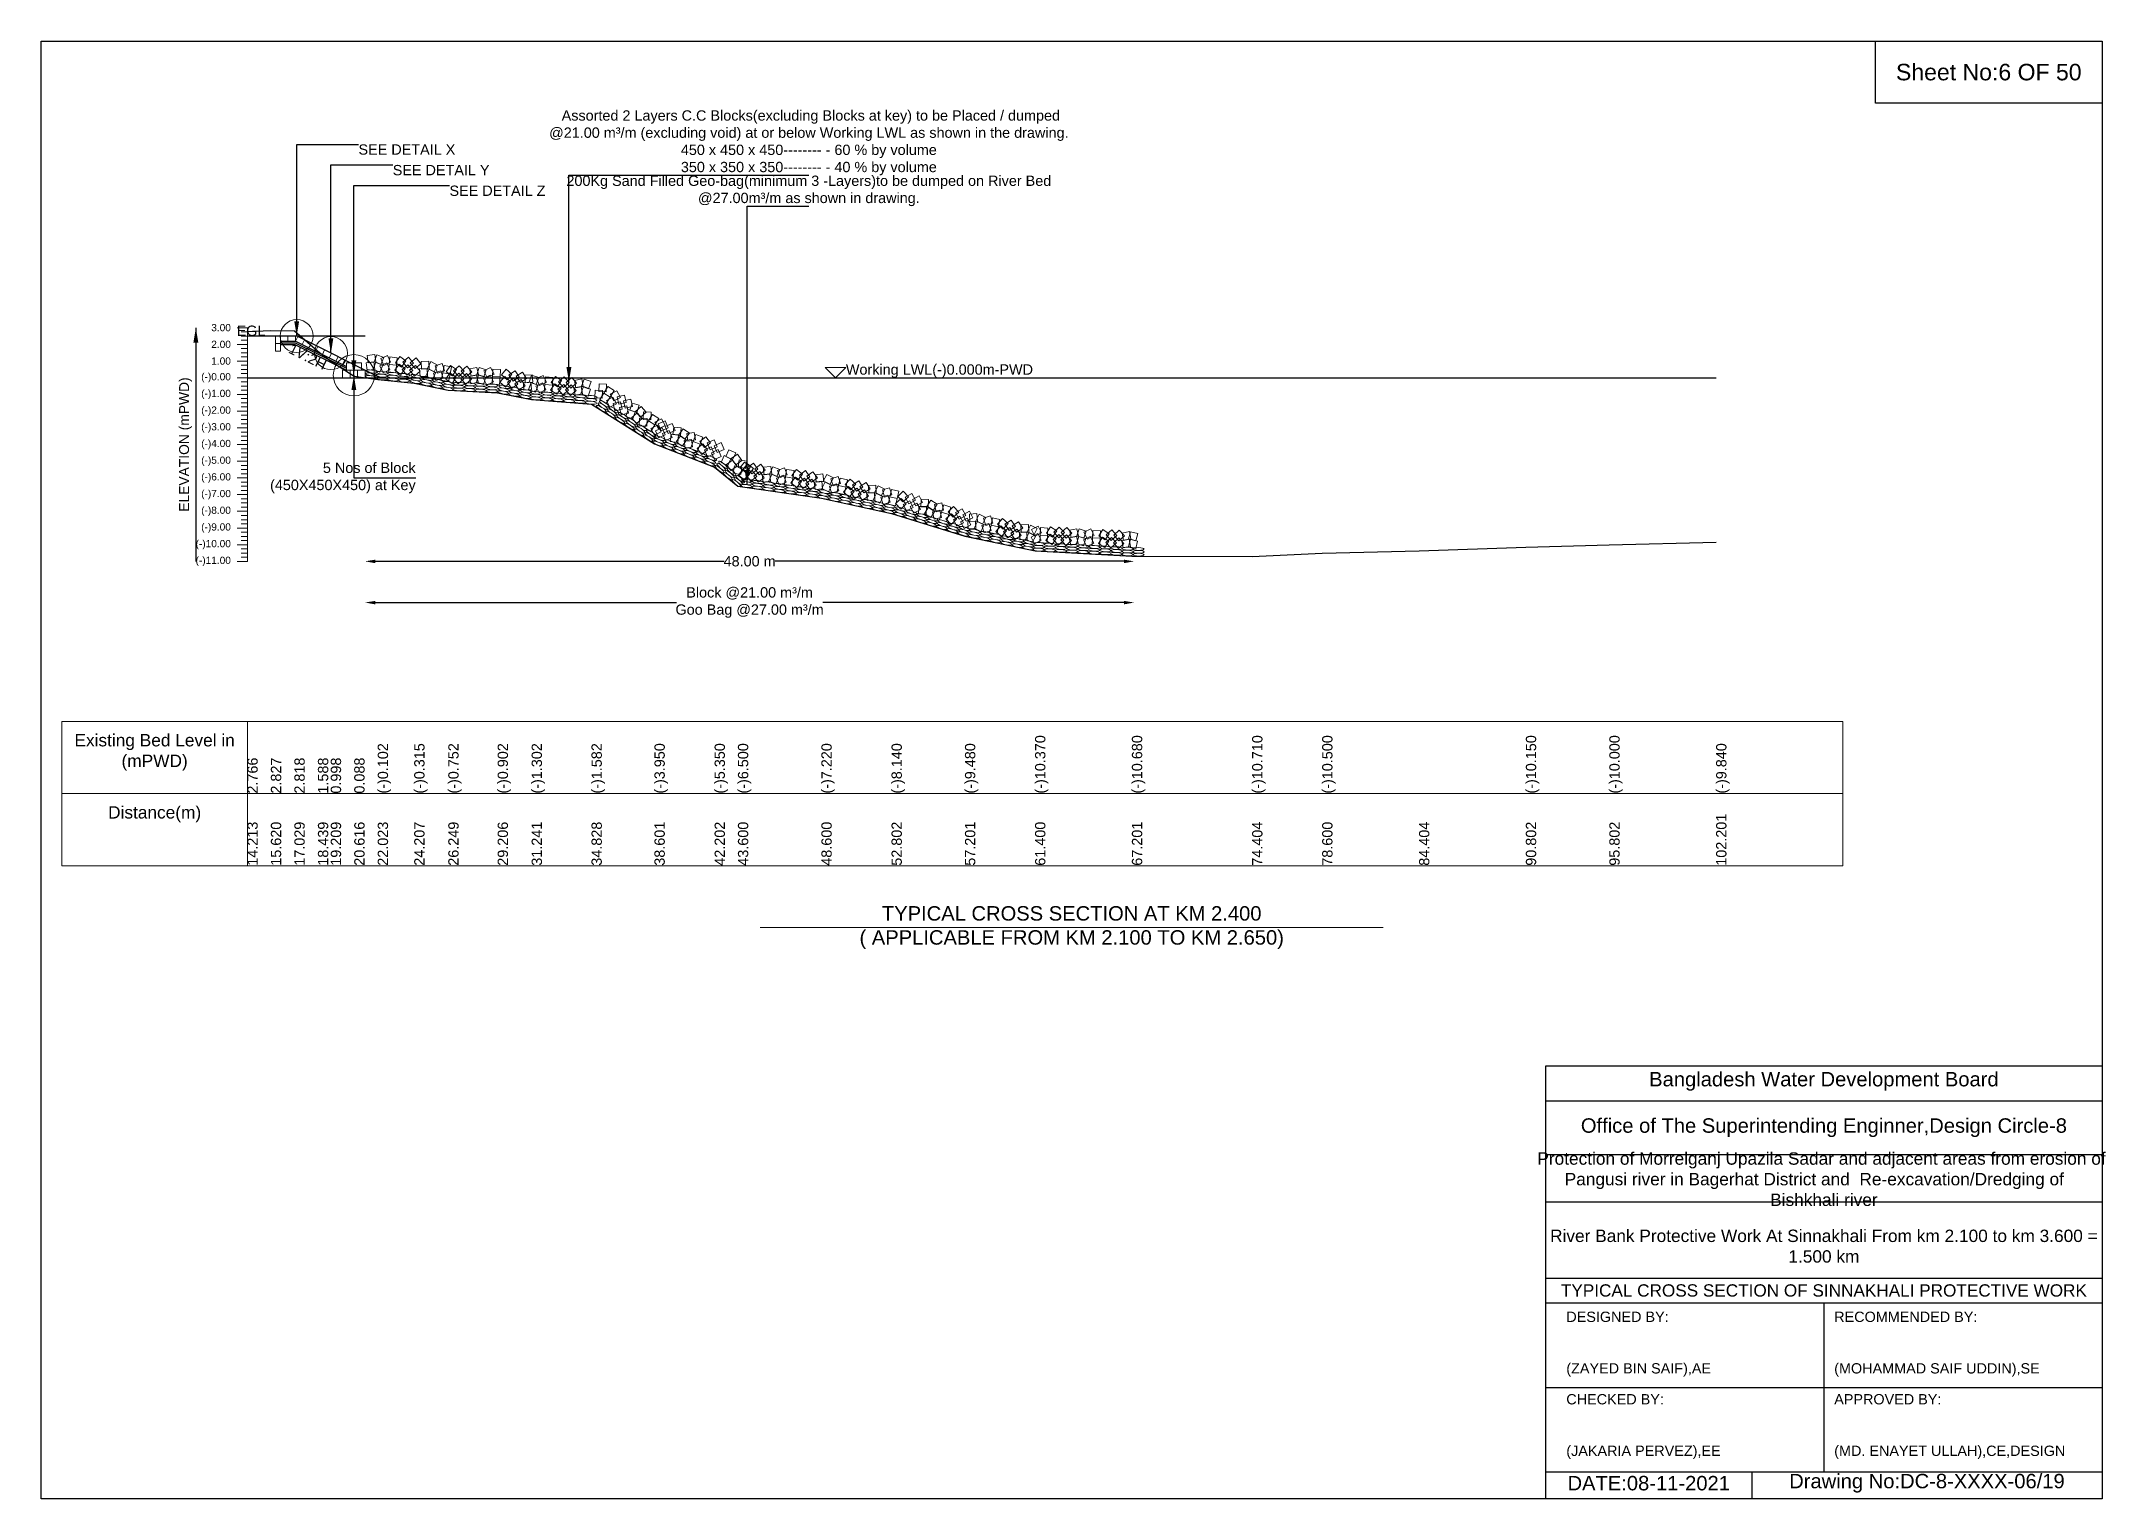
# Model space of a CAD drawing. Header units: inches. Extents: x 89000 to 380017, y -7071 to 0.
# Drawn here: x 175000 to 185017, y -7071 to 0 of the extents above; entities that cross this region are included whole.
import ezdxf

# ---------------------------------------------------------------- set-up
doc = ezdxf.new("R2010")
doc.units = ezdxf.units.IN
doc.header["$LTSCALE"] = 7
doc.header["$MEASUREMENT"] = 0
for name, color, linetype, lineweight in [('Cross section Data Border', 7, 'Continuous', 9), ('Cross Section Labels', 7, 'Continuous', 9), ('Existing_Bed_Level for Xsection', 7, 'Continuous', 25), ('Long Section Labels', 7, 'Continuous', 9)]:
    doc.layers.add(name, color=color, linetype=linetype, lineweight=lineweight)
doc.styles.get("Standard").update_dxf_attribs({"font": 'arial.ttf'})
doc.dimstyles.new('Appron Lebeling Style', dxfattribs={"dimtxt": 50, "dimasz": 50, "dimexe": 0.18, "dimexo": 0.0625, "dimgap": 0.09, "dimtad": 0, "dimtih": 1, "dimtoh": 1, "dimdec": 4, "dimzin": 0, "dimdsep": 46, "dimtxsty": 'Standard', "dimcen": 0.09, "dimse1": 1, "dimse2": 1, "dimadec": 0, "dimazin": 0, "dimtfac": 1, "dimtdec": 4, "dimtofl": 0, "dimtmove": 0, "dimatfit": 3, "dimfxl": 1, "dimtolj": 1, "dimtzin": 0, "dimarcsym": 0})
doc.dimstyles.get("Standard").update_dxf_attribs({"dimtxt": 0.18, "dimasz": 0.18, "dimexe": 0.18, "dimexo": 0.0625, "dimgap": 0.09, "dimtad": 0, "dimtih": 1, "dimtoh": 1, "dimdec": 4, "dimzin": 0, "dimdsep": 46, "dimtxsty": 'Standard', "dimcen": 0.09, "dimadec": 0, "dimazin": 0, "dimtfac": 1, "dimtdec": 4, "dimtofl": 0, "dimtmove": 0, "dimatfit": 3, "dimfxl": 1, "dimtolj": 1, "dimtzin": 0, "dimarcsym": 0})

msp = doc.modelspace()

# ---------------------------------------------------------------- texts
at = {"attachment_point": 5}
for s, insert, char_height in [('Sheet No:6 OF 50', (184450, -150), 80), ('Bangladesh Water Development Board', (183650, -5046), 70), ('Office of The Superintending Enginner,Design Circle-8', (183650, -5271), 70)]:
    msp.add_mtext(s, dxfattribs=dict(at, insert=insert, char_height=char_height))
for s, insert, char_height, width, attachment_point in [('Protection of Morrelganj Upazila Sadar and adjacent areas from erosion of  Pangusi river in Bagerhat District and  Re-excavation/Dredging of     Bishkhali river', (183650, -5521), 60, 2800, 5), ('River Bank Protective Work At Sinnakhali From km 2.100 to km 3.600 = 1.500 km', (183650, -5846), 60, 2700, 5), ('TYPICAL CROSS SECTION OF SINNAKHALI PROTECTIVE WORK', (183650, -6061), 59.5765532, 2800, 5), ('DESIGNED BY:^J^J^J(ZAYED BIN SAIF),AE', (182400, -6321), 50, 1400, 4), ('RECOMMENDED BY:^J^J^J(MOHAMMAD SAIF UDDIN),SE', (183700, -6321), 50, 1400, 4), ('CHECKED BY:^J^J^J(JAKARIA PERVEZ),EE', (182400, -6721), 50, 1400, 4), ('APPROVED BY:^J^J^J(MD. ENAYET ULLAH),CE,DESIGN', (183700, -6721), 50, 1400, 4), ('DATE:08-11-2021', (182800, -6996), 70, 1400, 5), ('Drawing No:DC-8-XXXX-06/19', (184150, -6996), 70, 2200, 5)]:
    msp.add_mtext(s, dxfattribs=dict(insert=insert, char_height=char_height, width=width, attachment_point=attachment_point))
at = {"layer": 'Cross section Data Border', "char_height": 60, "width": 800, "attachment_point": 5}
for s, insert in [('Existing Bed Level in (mPWD)', (175550, -3450)), ('Distance(m)', (175550, -3750))]:
    msp.add_mtext(s, dxfattribs=dict(at, insert=insert))
at = {"layer": 'Cross Section Labels'}
for s, insert, char_height, attachment_point in [(' Assorted 2 Layers C.C Blocks(excluding Blocks at key) to be Placed / dumped^J@21.00 m³/m (excluding void) at or below Working LWL as shown in the drawing.^J450 x 450 x 450-------- - 60 % by volume^J350 x 350 x 350-------- - 40 % by volume', (178724.52043, -650), 50, 8), ('SEE DETAIL X', (176539.32322, -500), 50, 1), ('SEE DETAIL Y', (176705.37322, -600), 50, 1), ('SEE DETAIL Z', (176980.77322, -700), 50, 1), ('200Kg Sand Filled Geo-bag(minimum 3 -Layers)to be dumped on River Bed^J@27.00m³/m as shown in drawing.', (178724.52043, -800), 50, 8), ('EGL', (176087.78677, -1429.99), 50, 9), ('Working LWL(-)0.000m-PWD', (178904.22322, -1632.49), 50, 7), ('5 Nos of Block ^J(450X450X450) at Key', (176816.74822, -2118.49), 50, 6), ('TYPICAL CROSS SECTION AT KM 2.400^J( APPLICABLE FROM KM 2.100 TO KM 2.650)', (180000, -4300), 70, 5)]:
    msp.add_mtext(s, dxfattribs=dict(at, insert=insert, char_height=char_height, attachment_point=attachment_point))
at = {"layer": 'Cross Section Labels', "insert": (176304.23607, -1507.7268), "char_height": 50, "attachment_point": 2, "rotation": 333.434948823}
msp.add_mtext('1V:2H', dxfattribs=at)
at = {"layer": 'Long Section Labels', "char_height": 35, "attachment_point": 6}
for s, insert in [('3.00', (175920, -1389.49)), ('2.00', (175920, -1470.49)), ('1.00', (175920, -1551.49)), ('(-)0.00', (175920, -1632.49)), ('(-)1.00', (175920, -1713.49)), ('(-)2.00', (175920, -1794.49)), ('(-)3.00', (175920, -1875.49)), ('(-)4.00', (175920, -1956.49)), ('(-)5.00', (175920, -2037.49)), ('(-)6.00', (175920, -2118.49)), ('(-)7.00', (175920, -2199.49)), ('(-)8.00', (175920, -2280.49)), ('(-)9.00', (175920, -2361.49)), ('(-)10.00', (175920, -2442.49)), ('(-)11.00', (175920, -2523.49))]:
    msp.add_mtext(s, dxfattribs=dict(at, insert=insert))
at = {"layer": 'Long Section Labels', "rotation": 90}
for s, insert, char_height, attachment_point in [('ELEVATION (mPWD)', (175700, -1956.49), 48, 5), ('(-)10.370', (179822.20008, -3650), 50, 1), ('(-)10.370', (179822.20008, -3650), 50, 1), ('(-)10.680', (180292.07013, -3650), 50, 1), ('(-)10.710', (180875.52207, -3650), 50, 1), ('(-)10.500', (181215.39431, -3650), 50, 1), ('(-)10.150', (182203.73427, -3650), 50, 1), ('(-)10.000', (182608.72589, -3650), 50, 1), ('2.766', (176000, -3650), 50, 1), ('2.827', (176114.03414, -3650), 50, 1), ('2.818', (176228.15399, -3650), 50, 1), ('1.588', (176342.3399, -3650), 50, 1), ('0.998', (176404.73289, -3650), 50, 1), ('0.088', (176518.63148, -3650), 50, 1), ('(-)0.102', (176632.61366, -3650), 50, 1), ('(-)0.315', (176809.57608, -3650), 50, 1), ('(-)0.752', (176974.92727, -3650), 50, 1), ('(-)0.902', (177214.47296, -3650), 50, 1), ('(-)1.302', (177379.29459, -3650), 50, 1), ('(-)1.582', (177669.85381, -3650), 50, 1), ('(-)3.950', (177975.41567, -3650), 50, 1), ('(-)5.350', (178267.12725, -3650), 50, 1), ('(-)6.500', (178380.41085, -3650), 50, 1), ('(-)7.220', (178785.40703, -3650), 50, 1), ('(-)8.140', (179125.69642, -3650), 50, 1), ('(-)9.480', (179482.08698, -3650), 50, 1), ('(-)9.840', (183127.0371, -3650), 50, 1), ('14.213', (176000, -4000), 50, 1), ('15.620', (176114.03414, -4000), 50, 1), ('17.029', (176228.15399, -4000), 50, 1), ('18.439', (176342.3399, -4000), 50, 1), ('19.209', (176404.73289, -4000), 50, 1), ('20.616', (176518.63148, -4000), 50, 1), ('22.023', (176632.61366, -4000), 50, 1), ('24.207', (176809.57608, -4000), 50, 1), ('26.249', (176974.92727, -4000), 50, 1), ('29.206', (177214.47296, -4000), 50, 1), ('31.241', (177379.29459, -4000), 50, 1), ('34.828', (177669.85381, -4000), 50, 1), ('38.601', (177975.41567, -4000), 50, 1), ('42.202', (178267.12725, -4000), 50, 1), ('43.600', (178380.41085, -4000), 50, 1), ('48.600', (178785.40703, -4000), 50, 1), ('52.802', (179125.69642, -4000), 50, 1), ('57.201', (179482.08698, -4000), 50, 1), ('61.400', (179822.20008, -4000), 50, 1), ('67.201', (180292.07013, -4000), 50, 1), ('74.404', (180875.52207, -4000), 50, 1), ('78.600', (181215.39431, -4000), 50, 1), ('84.404', (181685.4808, -4000), 50, 1), ('90.802', (182203.73427, -4000), 50, 1), ('95.802', (182608.72589, -4000), 50, 1), ('102.201', (183127.0371, -4000), 50, 1)]:
    msp.add_mtext(s, dxfattribs=dict(at, insert=insert, char_height=char_height, attachment_point=attachment_point))

# ---------------------------------------------------------------- blocks, each defined once
blk = doc.blocks.new('*D1')
at = {"layer": 'Cross Section Labels', "color": 0, "lineweight": -2, "transparency": 16777216}
for p, q in [((176621, -2523), (178314, -2523)), ((180253, -2523), (178561, -2523))]:
    blk.add_line(p, q, dxfattribs=at)
at = {"layer": 'Cross Section Labels', "color": 0, "transparency": 16777216}
for points in [[(176621, -2515), (176621, -2532), (176571, -2523)], [(180253, -2515), (180253, -2532), (180303, -2523)]]:
    blk.add_solid(points, dxfattribs=at)
at = {"layer": 'Defpoints', "color": 0, "transparency": 16777216}
for p in [(176571, -1632), (180303, -2498), (180303, -2523)]:
    blk.add_point(p, dxfattribs=at)
at = {"layer": 'Cross Section Labels', "color": 0, "transparency": 16777216, "insert": (178437, -2523), "char_height": 50, "attachment_point": 5}
blk.add_mtext('\\A1;48.00 m', dxfattribs=at)
blk = doc.blocks.new('*D2')
at = {"layer": 'Cross Section Labels', "color": 0, "lineweight": -2, "transparency": 16777216}
for p, q in [((176621, -2723), (178082, -2723)), ((180253, -2723), (178793, -2723))]:
    blk.add_line(p, q, dxfattribs=at)
at = {"layer": 'Cross Section Labels', "color": 0, "transparency": 16777216}
for points in [[(176621, -2715), (176621, -2732), (176571, -2723)], [(180253, -2715), (180253, -2732), (180303, -2723)]]:
    blk.add_solid(points, dxfattribs=at)
at = {"layer": 'Defpoints', "color": 0, "transparency": 16777216}
for p in [(176571, -1632), (180303, -2498), (180303, -2723)]:
    blk.add_point(p, dxfattribs=at)
at = {"layer": 'Cross Section Labels', "color": 0, "transparency": 16777216, "insert": (178437, -2723), "char_height": 50, "attachment_point": 5}
blk.add_mtext('\\A1;Block @21.00 m³/m ^JGoo Bag @27.00 m³/m ', dxfattribs=at)

# ---------------------------------------------------------------- dimensions: what is measured, and where the dimension line sits
at = {"layer": 'Cross Section Labels'}
for base, text, picture, middle in [((180303.4478, -2523.49), '48.00 m', '*D1', (178437.43551, -2523.49)), ((180303.4478, -2723.49), 'Block @21.00 m³/m ^JGoo Bag @27.00 m³/m ', '*D2', (178437.43551, -2723.49))]:
    dim = msp.add_linear_dim(base=base, p1=(176571.42322, -1632.49), p2=(180303.4478, -2497.61739), text=text, dimstyle='Appron Lebeling Style', dxfattribs=at)
    dim.commit()
    dim.dimension.update_dxf_attribs({"geometry": picture, "text_midpoint": middle})

# ---------------------------------------------------------------- linework, layer by layer
for points in [[(175000, 0), (185000, 0), (185000, -7071), (175000, -7071)], [(183900, 0), (185000, 0), (185000, -300), (183900, -300)]]:
    msp.add_lwpolyline(points, close=True)
for points in [[(182300, -7071), (182300, -4971), (185000, -4971)], [(182300, -5141), (185000, -5141)], [(182300, -5401), (185000, -5401)], [(182300, -5631), (185000, -5631)], [(182300, -6001), (185000, -6001)], [(182300, -6121), (185000, -6121)], [(183650, -6121), (183650, -6941)], [(182300, -6531), (185000, -6531)], [(182300, -6941), (185000, -6941)], [(183300, -6941), (183300, -7071)]]:
    msp.add_lwpolyline(points)
at = {"layer": 'Cross section Data Border'}
msp.add_lwpolyline([(175100, -3300), (183741.6509, -3300), (183741.6509, -4000), (175100, -4000)], close=True, dxfattribs=at)
for points in [[(176000, -3300), (176000, -4000)], [(175100, -3650), (183741.6509, -3650)]]:
    msp.add_lwpolyline(points, dxfattribs=at)
at = {"layer": 'Cross Section Labels'}
msp.add_lwpolyline([(178854.22322, -1632.49), (178904.22322, -1582.49), (178804.22322, -1582.49)], close=True, dxfattribs=at)
msp.add_lwpolyline([(178488, -4300), (180000, -4300), (181512, -4300)], dxfattribs=at)
for centre, radius in [((176239.32322, -1429.99), 80), ((176405.37322, -1513.015), 80), ((176516.74822, -1620.34), 100)]:
    msp.add_circle(centre, radius, dxfattribs=at)
at = {"layer": 'Existing_Bed_Level for Xsection'}
for points in [[(176000, -1408.444), (176114.03414, -1403.503), (176228.15399, -1404.232), (176342.3399, -1503.862), (176404.73289, -1551.652), (176518.63148, -1625.362), (176632.61366, -1640.752), (176809.57608, -1658.005), (176974.92727, -1693.402), (177214.47296, -1705.552), (177379.29459, -1737.952), (177669.85381, -1760.632), (177975.41567, -1952.44), (178267.12725, -2065.84), (178380.41085, -2158.99), (178785.40703, -2217.31), (179125.69642, -2291.83), (179482.08698, -2400.37), (179822.20008, -2472.46), (180292.07013, -2497.57), (180875.52207, -2500), (181215.39431, -2482.99), (181685.4808, -2472.46), (182203.73427, -2454.64), (182608.72589, -2442.49), (183127.0371, -2429.53)], [(176571.42322, -1429.99), (176000, -1429.99)], [(176644.32322, -1632.49), (176244.45406, -1432.55542), (176239.32322, -1429.99), (176233.58677, -1429.99), (176160.68677, -1429.99)], [(176160.68677, -1454.29), (176233.58677, -1454.29), (176480.29822, -1577.64573)], [(176160.68677, -1462.39), (176231.67462, -1462.39), (176480.29822, -1586.7018)], [(176160.68677, -1470.49), (176229.76247, -1470.49), (176480.29822, -1595.75788)], [(176000, -1632.49), (183127.0371, -1632.49)]]:
    msp.add_lwpolyline(points, dxfattribs=at)
at = {"layer": 'Long Section Labels'}
for points in [[(176000, -1389.49), (175950, -1389.49)], [(176000, -2523.49), (176000, -2442.49), (176000, -2361.49), (176000, -2280.49), (176000, -2199.49), (176000, -2118.49), (176000, -2037.49), (176000, -1956.49), (176000, -1875.49), (176000, -1794.49), (176000, -1713.49), (176000, -1632.49), (176000, -1551.49), (176000, -1470.49), (176000, -1389.49)], [(176000, -1470.49), (175950, -1470.49)], [(176000, -1409.74), (175970, -1409.74)], [(176000, -1429.99), (175970, -1429.99)], [(176000, -1450.24), (175970, -1450.24)], [(176000, -1490.74), (175970, -1490.74)], [(176000, -1551.49), (175950, -1551.49)], [(176000, -1510.99), (175970, -1510.99)], [(176000, -1531.24), (175970, -1531.24)], [(176000, -1571.74), (175970, -1571.74)], [(176000, -1591.99), (175970, -1591.99)], [(176000, -1632.49), (175950, -1632.49)], [(176000, -1612.24), (175970, -1612.24)], [(176000, -1652.74), (175970, -1652.74)], [(176000, -1672.99), (175970, -1672.99)], [(176000, -1693.24), (175970, -1693.24)], [(176000, -1713.49), (175950, -1713.49)], [(176000, -1794.49), (175950, -1794.49)], [(176000, -1733.74), (175970, -1733.74)], [(176000, -1753.99), (175970, -1753.99)], [(176000, -1774.24), (175970, -1774.24)], [(176000, -1875.49), (175950, -1875.49)], [(176000, -1814.74), (175970, -1814.74)], [(176000, -1834.99), (175970, -1834.99)], [(176000, -1855.24), (175970, -1855.24)], [(176000, -1895.74), (175970, -1895.74)], [(176000, -1956.49), (175950, -1956.49)], [(176000, -1915.99), (175970, -1915.99)], [(176000, -1936.24), (175970, -1936.24)], [(176000, -1976.74), (175970, -1976.74)], [(176000, -1996.99), (175970, -1996.99)], [(176000, -2037.49), (175950, -2037.49)], [(176000, -2017.24), (175970, -2017.24)], [(176000, -2057.74), (175970, -2057.74)], [(176000, -2077.99), (175970, -2077.99)], [(176000, -2098.24), (175970, -2098.24)], [(176000, -2118.49), (175950, -2118.49)], [(176000, -2199.49), (175950, -2199.49)], [(176000, -2138.74), (175970, -2138.74)], [(176000, -2158.99), (175970, -2158.99)], [(176000, -2179.24), (175970, -2179.24)], [(176000, -2280.49), (175950, -2280.49)], [(176000, -2219.74), (175970, -2219.74)], [(176000, -2239.99), (175970, -2239.99)], [(176000, -2260.24), (175970, -2260.24)], [(176000, -2300.74), (175970, -2300.74)], [(176000, -2361.49), (175950, -2361.49)], [(176000, -2320.99), (175970, -2320.99)], [(176000, -2341.24), (175970, -2341.24)], [(176000, -2381.74), (175970, -2381.74)], [(176000, -2401.99), (175970, -2401.99)], [(176000, -2442.49), (175950, -2442.49)], [(176000, -2422.24), (175970, -2422.24)], [(176000, -2462.74), (175970, -2462.74)], [(176000, -2482.99), (175970, -2482.99)], [(176000, -2503.24), (175970, -2503.24)], [(176000, -2523.49), (175950, -2523.49)]]:
    msp.add_lwpolyline(points, dxfattribs=at)
for points in [[(176160.68677, -1429.99), (176136.38677, -1429.99), (176136.38677, -1466.44), (176160.68677, -1466.44)], [(176160.68677, -1466.44), (176136.38677, -1466.44), (176136.38677, -1502.89), (176160.68677, -1502.89)], [(176197.13677, -1429.99), (176160.68677, -1429.99), (176160.68677, -1454.29), (176197.13677, -1454.29)], [(176233.58677, -1429.99), (176197.13677, -1429.99), (176197.13677, -1454.29), (176233.58677, -1454.29)], [(176277.05593, -1448.85635), (176244.45406, -1432.55542), (176233.58677, -1454.29), (176266.18864, -1470.59094)], [(176309.6578, -1465.15729), (176277.05593, -1448.85635), (176266.18864, -1470.59094), (176298.79051, -1486.89187)], [(176342.25967, -1481.45823), (176309.6578, -1465.15729), (176298.79051, -1486.89187), (176331.39238, -1503.19281)], [(176374.86155, -1497.75916), (176342.25967, -1481.45823), (176331.39238, -1503.19281), (176363.99426, -1519.49374)], [(176407.46342, -1514.0601), (176374.86155, -1497.75916), (176363.99426, -1519.49374), (176396.59613, -1535.79468)], [(176440.06529, -1530.36103), (176407.46342, -1514.0601), (176396.59613, -1535.79468), (176429.198, -1552.09561)], [(176472.66716, -1546.66197), (176440.06529, -1530.36103), (176429.198, -1552.09561), (176461.79987, -1568.39655)], [(176498.52322, -1596.04), (176462.07322, -1596.04), (176462.07322, -1632.49), (176498.52322, -1632.49)], [(176516.74822, -1559.59), (176480.29822, -1559.59), (176480.29822, -1596.04), (176516.74822, -1596.04)], [(176534.97322, -1596.04), (176498.52322, -1596.04), (176498.52322, -1632.49), (176534.97322, -1632.49)], [(176553.19822, -1559.59), (176516.74822, -1559.59), (176516.74822, -1596.04), (176553.19822, -1596.04)], [(176571.42322, -1596.04), (176534.97322, -1596.04), (176534.97322, -1632.49), (176571.42322, -1632.49)], [(176613.20427, -1555.52996), (176577.05149, -1560.17526), (176581.69679, -1596.32804), (176617.84957, -1591.68275)], [(176618.08153, -1519.40774), (176581.92875, -1524.05304), (176586.57405, -1560.20582), (176622.72683, -1555.56053)], [(176657.41934, -1571.02662), (176623.7931, -1556.95968), (176609.72616, -1590.58592), (176643.3524, -1604.65285)], [(176662.2966, -1534.9044), (176628.67036, -1520.83746), (176614.60342, -1554.46369), (176648.22966, -1568.53063)], [(176676.70087, -1560.22318), (176643.50572, -1575.27923), (176658.56177, -1608.47437), (176691.75692, -1593.41833)], [(176680.2378, -1523.94519), (176647.04265, -1539.00123), (176662.0987, -1572.19638), (176695.29385, -1557.14034)], [(176723.81677, -1571.51518), (176687.53878, -1567.97825), (176684.00185, -1604.25624), (176720.27984, -1607.79317)], [(176727.3537, -1535.23719), (176691.07571, -1531.70026), (176687.53878, -1567.97825), (176723.81677, -1571.51518)], [(176765.6104, -1587.18385), (176735.94851, -1565.99954), (176714.7642, -1595.66143), (176744.42609, -1616.84574)], [(176769.14733, -1550.90586), (176739.48544, -1529.72155), (176718.30113, -1559.38344), (176747.96302, -1580.56775)], [(176778.97649, -1569.30816), (176750.81387, -1592.44837), (176773.95409, -1620.61099), (176802.1167, -1597.47078)], [(176782.51342, -1533.03017), (176754.35081, -1556.17038), (176777.49102, -1584.333), (176805.65364, -1561.19279)], [(176838.39669, -1600.98728), (176815.23405, -1572.8431), (176787.08987, -1596.00573), (176810.2525, -1624.14991)], [(176841.93362, -1564.70929), (176818.77099, -1536.56511), (176790.62681, -1559.72774), (176813.78944, -1587.87192)], [(176872.38697, -1587.73783), (176835.98457, -1589.60002), (176837.84677, -1626.00242), (176874.24917, -1624.14023)], [(176880.01701, -1552.09537), (176843.61461, -1553.95756), (176845.47681, -1590.35996), (176881.87921, -1588.49777)], [(176915.28501, -1606.576), (176882.83516, -1589.97449), (176866.23365, -1622.42433), (176898.6835, -1639.02584)], [(176922.91505, -1570.93354), (176890.4652, -1554.33203), (176873.86369, -1586.78187), (176906.31354, -1603.38338)], [(176938.14997, -1599.18938), (176903.46096, -1610.38203), (176914.65361, -1645.07103), (176949.34262, -1633.87838)], [(176945.78001, -1563.54692), (176911.091, -1574.73957), (176922.28365, -1609.42857), (176956.97266, -1598.23592)], [(176991.31054, -1580.11158), (176955.66808, -1572.48154), (176948.03804, -1608.124), (176983.6805, -1615.75404)], [(177015.50482, -1592.65743), (176984.89008, -1572.87512), (176965.10777, -1603.48987), (176995.72251, -1623.27218)], [(177028.02536, -1574.17963), (177000.96907, -1598.6042), (177025.39364, -1625.66049), (177052.44993, -1601.23592)], [(177088.85417, -1603.06183), (177064.40806, -1576.025), (177037.37123, -1600.47111), (177061.81735, -1627.50794)], [(177113.51273, -1581.97055), (177077.87358, -1589.61605), (177085.51908, -1625.2552), (177121.15823, -1617.6097)], [(177158.86659, -1593.7241), (177124.18393, -1582.51181), (177112.97163, -1617.19447), (177147.6543, -1628.40676)], [(177180.26037, -1582.7845), (177147.80113, -1599.36764), (177164.38426, -1631.82688), (177196.8435, -1615.24374)], [(177227.85033, -1591.8737), (177191.44712, -1590.02729), (177189.60071, -1626.4305), (177226.00392, -1628.2769)], [(177284.04268, -1614.59212), (177256.56981, -1590.63709), (177232.61477, -1618.10996), (177260.08765, -1642.06499)], [(177299.07574, -1598.09363), (177268.80619, -1618.4002), (177289.11276, -1648.66975), (177319.38231, -1628.36318)], [(176983.6805, -1615.75404), (176948.03804, -1608.124), (176940.408, -1643.76646), (176976.05046, -1651.3965)], [(177013.65842, -1629.06064), (176983.04367, -1609.27833), (176963.26136, -1639.89308), (176993.87611, -1659.67539)], [(177026.17895, -1610.58283), (176999.12266, -1635.00741), (177023.54724, -1662.06369), (177050.60352, -1637.63912)], [(177087.00777, -1639.46503), (177062.56165, -1612.4282), (177035.52483, -1636.87431), (177059.97094, -1663.91114)], [(177111.66632, -1618.37376), (177076.02718, -1626.01926), (177083.67268, -1661.6584), (177119.31182, -1654.0129)], [(177157.02018, -1630.1273), (177122.33752, -1618.91501), (177111.12523, -1653.59767), (177145.80789, -1664.80996)], [(177178.41396, -1619.18771), (177145.95472, -1635.77084), (177162.53786, -1668.23008), (177194.9971, -1651.64695)], [(177226.00392, -1628.2769), (177189.60071, -1626.4305), (177187.75431, -1662.8337), (177224.15751, -1664.68011)], [(177277.01203, -1650.35764), (177249.53916, -1626.40261), (177225.58412, -1653.87548), (177253.057, -1677.83052)], [(177292.04509, -1633.85915), (177261.77554, -1654.16572), (177282.08211, -1684.43527), (177312.35166, -1664.1287)], [(177348.12114, -1671.13921), (177327.79047, -1640.88584), (177297.5371, -1661.21651), (177317.86777, -1691.46988)], [(177355.15179, -1635.37369), (177334.82112, -1605.12032), (177304.56775, -1625.45099), (177324.89842, -1655.70436)], [(177375.54114, -1653.789), (177339.17513, -1656.262), (177341.64814, -1692.62802), (177378.01415, -1690.15501)], [(177382.57179, -1618.02347), (177346.20578, -1620.49648), (177348.67879, -1656.86249), (177385.0448, -1654.38949)], [(177410.82563, -1667.77538), (177376.46099, -1655.62326), (177364.30887, -1689.98791), (177398.67351, -1702.14002)], [(177413.66215, -1631.43591), (177379.29751, -1619.2838), (177367.1454, -1653.64844), (177401.51004, -1665.80056)], [(177432.50923, -1657.42212), (177399.61066, -1673.11565), (177415.3042, -1706.01422), (177448.20276, -1690.32069)], [(177435.34576, -1621.08266), (177402.44719, -1636.77619), (177418.14072, -1669.67475), (177451.03929, -1653.98122)], [(177479.83417, -1667.80323), (177443.49471, -1664.9667), (177440.65818, -1701.30616), (177476.99764, -1704.14269)], [(177482.6707, -1631.46376), (177446.33124, -1628.62724), (177443.49471, -1664.9667), (177479.83417, -1667.80323)], [(177521.92225, -1682.66285), (177491.85727, -1662.05461), (177471.24903, -1692.11959), (177501.31401, -1712.72783)], [(177524.75878, -1646.32339), (177494.6938, -1625.71515), (177474.08556, -1655.78013), (177504.15054, -1676.38837)], [(177534.94106, -1664.53267), (177507.23002, -1688.21179), (177530.90915, -1715.92283), (177558.62018, -1692.24371)], [(177537.77759, -1628.19321), (177510.06655, -1651.87233), (177533.74567, -1679.58337), (177561.45671, -1655.90424)], [(177594.96125, -1695.05977), (177571.26006, -1667.3676), (177543.56789, -1691.06878), (177567.26907, -1718.76095)], [(177597.79777, -1658.72031), (177574.09659, -1631.02813), (177546.40442, -1654.72932), (177570.1056, -1682.42149)], [(177620.18472, -1674.64746), (177584.35068, -1681.32012), (177591.02334, -1717.15415), (177626.85738, -1710.48149)], [(177623.02125, -1638.30799), (177587.18721, -1644.98065), (177593.85987, -1680.81469), (177629.69391, -1674.14203)], [(177665.20187, -1687.63107), (177630.83723, -1675.47895), (177618.68512, -1709.84359), (177653.04976, -1721.99571)], [(177668.0384, -1651.2916), (177633.67376, -1639.13949), (177621.52164, -1673.50413), (177655.88629, -1685.65624)], [(177723.62734, -1694.70472), (177687.20304, -1693.33618), (177685.8345, -1729.76048), (177722.2588, -1731.12902)], [(177743.0062, -1663.83301), (177706.5819, -1662.46447), (177705.21336, -1698.88877), (177741.63766, -1700.25731)], [(177780.10677, -1694.99333), (177749.23506, -1675.61447), (177729.8562, -1706.48618), (177760.72791, -1725.86504)], [(177810.49008, -1727.68995), (177793.42454, -1695.48173), (177761.21631, -1712.54727), (177778.28185, -1744.7555)], [(177760.72791, -1725.86504), (177729.8562, -1706.48618), (177710.47734, -1737.35788), (177741.34905, -1756.73674)], [(177791.11122, -1758.56166), (177774.04568, -1726.35344), (177741.83745, -1743.41898), (177758.90299, -1775.6272)], [(177811.05765, -1748.54504), (177775.52191, -1756.65756), (177783.63443, -1792.19331), (177819.17018, -1784.08079)], [(177830.43651, -1717.67334), (177794.90077, -1725.78586), (177803.01329, -1761.32161), (177838.54904, -1753.20909)], [(177850.0528, -1803.44227), (177841.91198, -1767.91299), (177806.3827, -1776.05381), (177814.52352, -1811.58309)], [(177869.43166, -1772.57056), (177861.29084, -1737.04128), (177825.76156, -1745.1821), (177833.90238, -1780.71138)], [(177881.86891, -1797.06881), (177847.03136, -1786.34744), (177836.31, -1821.18499), (177871.14755, -1831.90636)], [(177901.24777, -1766.1971), (177866.41022, -1755.47573), (177855.68886, -1790.31328), (177890.52641, -1801.03465)], [(177915.71741, -1829.46321), (177890.91861, -1802.74951), (177864.20491, -1827.54831), (177889.00371, -1854.26201)], [(177935.09627, -1798.5915), (177910.29747, -1771.8778), (177883.58377, -1796.6766), (177908.38257, -1823.3903)], [(177959.10815, -1799.48503), (177922.68385, -1798.11649), (177921.31531, -1834.54079), (177957.73961, -1835.90933)], [(177939.72929, -1830.35674), (177903.30499, -1828.9882), (177901.93645, -1865.4125), (177938.36075, -1866.78104)], [(177976.82986, -1861.51705), (177945.95815, -1842.13819), (177926.57929, -1873.0099), (177957.451, -1892.38876)], [(177996.20872, -1830.64535), (177965.33701, -1811.26649), (177945.95815, -1842.13819), (177976.82986, -1861.51705)], [(178007.21317, -1894.21368), (177990.14763, -1862.00545), (177957.9394, -1879.071), (177975.00494, -1911.27922)], [(178026.59203, -1863.34197), (178009.52648, -1831.13375), (177977.31826, -1848.19929), (177994.3838, -1880.40751)], [(178013.35608, -1875.66071), (177979.9889, -1890.33156), (177994.65975, -1923.69874), (178028.02693, -1909.02789)], [(178026.56286, -1841.68744), (177993.19568, -1856.35829), (178007.86653, -1889.72547), (178041.23371, -1875.05462)], [(178062.00764, -1922.21554), (178047.31023, -1888.86005), (178013.95474, -1903.55747), (178028.65216, -1936.91296)], [(178075.21442, -1888.24226), (178060.517, -1854.88678), (178027.16152, -1869.58419), (178041.85893, -1902.93968)], [(178105.25684, -1875.98097), (178069.02222, -1872.02441), (178065.06565, -1908.25903), (178101.30027, -1912.2156)], [(178144.60891, -1901.40799), (178115.21573, -1879.85239), (178093.66014, -1909.24557), (178123.05331, -1930.80117)], [(178168.35818, -1897.75551), (178132.32976, -1903.28318), (178137.85742, -1939.3116), (178173.88584, -1933.78394)], [(178092.05006, -1909.95425), (178055.81544, -1905.99769), (178051.85887, -1942.23231), (178088.0935, -1946.18888)], [(178131.40213, -1935.38127), (178102.00895, -1913.82567), (178080.45336, -1943.21885), (178109.84654, -1964.77444)], [(178155.1514, -1931.72879), (178119.12298, -1937.25645), (178124.65064, -1973.28488), (178160.67907, -1967.75722)], [(178197.46433, -1955.33036), (178163.49105, -1942.12358), (178150.28427, -1976.09686), (178184.25755, -1989.30364)], [(178210.6711, -1921.35708), (178176.69783, -1908.15031), (178163.49105, -1942.12358), (178197.46433, -1955.33036)], [(178233.47044, -1981.7079), (178210.63509, -1953.29753), (178182.22472, -1976.13287), (178205.06006, -2004.54325)], [(178246.67722, -1947.73462), (178223.84187, -1919.32425), (178195.43149, -1942.1596), (178218.26684, -1970.56997)], [(178251.16902, -1968.10815), (178217.80184, -1982.779), (178232.47269, -2016.14618), (178265.83987, -2001.47533)], [(178264.3758, -1934.13487), (178231.00862, -1948.80572), (178245.67947, -1982.1729), (178279.04665, -1967.50205)], [(178299.82058, -2014.66297), (178285.12317, -1981.30749), (178251.76768, -1996.0049), (178266.4651, -2029.36039)], [(178313.02736, -1980.6897), (178298.32994, -1947.33421), (178264.97446, -1962.03163), (178279.67187, -1995.38711)], [(178369.67926, -1996.99691), (178336.48958, -1981.92881), (178321.42148, -2015.11849), (178354.61116, -2030.18659)], [(178346.52882, -2025.15112), (178313.33914, -2010.08302), (178298.27104, -2043.2727), (178331.46072, -2058.3408)], [(178375.97908, -2061.59012), (178354.78192, -2031.93742), (178325.12921, -2053.13458), (178346.32637, -2082.78728)], [(178399.12952, -2033.43591), (178377.93236, -2003.7832), (178348.27965, -2024.98036), (178369.47681, -2054.63307)], [(178399.68196, -2065.53248), (178363.72805, -2059.53919), (178357.73477, -2095.49309), (178393.68867, -2101.48638)], [(178422.83239, -2037.37827), (178386.87849, -2031.38498), (178380.8852, -2067.33888), (178416.8391, -2073.33217)], [(178432.5149, -2101.16134), (178404.36069, -2078.0109), (178381.21025, -2106.16511), (178409.36446, -2129.31555)], [(178436.00693, -2100.09213), (178407.34673, -2077.57113), (178384.82573, -2106.23133), (178413.48593, -2128.75233)], [(178441.20219, -2064.01427), (178412.54199, -2041.49327), (178390.02099, -2070.15347), (178418.68119, -2092.67447)], [(178455.66534, -2073.00712), (178427.51112, -2049.85669), (178404.36069, -2078.0109), (178432.5149, -2101.16134)], [(178450.17795, -2082.84755), (178420.98475, -2104.67323), (178442.81043, -2133.86642), (178472.00362, -2112.04075)], [(178455.37321, -2046.7697), (178426.18001, -2068.59537), (178448.00569, -2097.78856), (178477.19888, -2075.96289)], [(178508.0844, -2117.21569), (178486.23549, -2088.03989), (178457.05969, -2109.8888), (178478.9086, -2139.06461)], [(178513.27966, -2081.13784), (178491.43075, -2051.96203), (178462.25495, -2073.81094), (178484.10386, -2102.98675)], [(178534.58272, -2098.48803), (178498.39042, -2102.81469), (178502.71708, -2139.00699), (178538.90938, -2134.68033)], [(178539.77798, -2062.41017), (178503.58568, -2066.73683), (178507.91234, -2102.92913), (178544.10464, -2098.60247)], [(178578.65956, -2114.37355), (178545.15854, -2100.01096), (178530.79595, -2133.51198), (178564.29697, -2147.87458)], [(178583.85483, -2078.2957), (178550.3538, -2063.9331), (178535.99121, -2097.43412), (178569.49223, -2111.79672)], [(178606.16619, -2069.37542), (178572.31612, -2082.89485), (178585.83556, -2116.74492), (178619.68563, -2103.22549)], [(178652.71529, -2082.81413), (178616.63743, -2077.61887), (178611.44217, -2113.69673), (178647.52003, -2118.89199)], [(178693.74719, -2100.38109), (178665.08699, -2077.86009), (178642.56599, -2106.52029), (178671.22619, -2129.04129)], [(178707.91821, -2083.13652), (178678.72501, -2104.96219), (178700.55069, -2134.15539), (178729.74388, -2112.32971)], [(178765.82466, -2117.50466), (178743.97575, -2088.32886), (178714.79995, -2110.17777), (178736.64886, -2139.35357)], [(178792.32298, -2098.77699), (178756.13068, -2103.10365), (178760.45734, -2139.29595), (178796.64964, -2134.96929)], [(178843.70806, -2118.62991), (178811.33657, -2101.87613), (178794.58279, -2134.24762), (178826.95428, -2151.0014)], [(178600.97093, -2105.45327), (178567.12086, -2118.97271), (178580.6403, -2152.82278), (178614.49037, -2139.30335)], [(178647.52003, -2118.89199), (178611.44217, -2113.69673), (178606.24691, -2149.77459), (178642.32477, -2154.96985)], [(178688.55193, -2136.45895), (178659.89173, -2113.93795), (178637.37073, -2142.59815), (178666.03093, -2165.11915)], [(178702.72295, -2119.21438), (178673.52975, -2141.04005), (178695.35542, -2170.23324), (178724.54862, -2148.40757)], [(178760.6294, -2153.58252), (178738.78049, -2124.40671), (178709.60468, -2146.25562), (178731.4536, -2175.43143)], [(178787.12772, -2134.85485), (178750.93542, -2139.18151), (178755.26208, -2175.37381), (178791.45438, -2171.04715)], [(178835.91065, -2154.23613), (178803.53916, -2137.48235), (178786.78538, -2169.85384), (178819.15687, -2186.60762)], [(178858.81006, -2146.95701), (178824.06886, -2157.98657), (178835.09841, -2192.72778), (178869.83962, -2181.69822)], [(178866.60747, -2111.35079), (178831.86627, -2122.38035), (178842.89582, -2157.12156), (178877.63703, -2146.092)], [(178904.26227, -2163.7354), (178868.65605, -2155.93799), (178860.85864, -2191.54421), (178896.46486, -2199.34162)], [(178912.05968, -2128.12918), (178876.45346, -2120.33177), (178868.65605, -2155.93799), (178904.26227, -2163.7354)], [(178943.91249, -2184.23113), (178916.9606, -2159.6914), (178892.42087, -2186.64329), (178919.37276, -2211.18302)], [(178951.70989, -2148.62491), (178924.75801, -2124.08518), (178900.21828, -2151.03707), (178927.17016, -2175.5768)], [(178959.29652, -2168.05942), (178928.5977, -2187.711), (178948.24927, -2218.40982), (178978.9481, -2198.75825)], [(178967.09393, -2132.4532), (178936.3951, -2152.10478), (178956.04668, -2182.8036), (178986.74551, -2163.15203)], [(179014.55871, -2206.53561), (178994.88269, -2175.85244), (178964.19953, -2195.52845), (178983.87554, -2226.21162)], [(179022.35612, -2170.92939), (179002.6801, -2140.24622), (178971.99693, -2159.92223), (178991.67295, -2190.6054)], [(179042.34514, -2189.77849), (179005.93439, -2191.46964), (179007.62554, -2227.88039), (179044.03629, -2226.18924)], [(179050.14254, -2154.17227), (179013.7318, -2155.86342), (179015.42295, -2192.27417), (179051.8337, -2190.58302)], [(179085.15419, -2208.81799), (179052.7827, -2192.06421), (179036.02892, -2224.4357), (179068.40041, -2241.18948)], [(179092.9516, -2173.21177), (179060.58011, -2156.45799), (179043.82633, -2188.82948), (179076.19782, -2205.58326)], [(179108.0536, -2201.53888), (179073.3124, -2212.56843), (179084.34195, -2247.30964), (179119.08316, -2236.28008)], [(179115.85101, -2165.93266), (179081.10981, -2176.96221), (179092.13936, -2211.70342), (179126.88057, -2200.67386)], [(179161.30322, -2182.71104), (179125.697, -2174.91363), (179117.89959, -2210.51985), (179153.50581, -2218.31726)], [(179207.79852, -2209.50783), (179182.89505, -2182.89168), (179156.2789, -2207.79516), (179181.18237, -2234.41131)], [(179224.42634, -2194.61795), (179192.25452, -2211.75203), (179209.3886, -2243.92385), (179241.56042, -2226.78977)], [(179153.50581, -2218.31726), (179117.89959, -2210.51985), (179110.10218, -2246.12607), (179145.7084, -2253.92348)], [(179197.17912, -2244.3766), (179172.27564, -2217.76045), (179145.65949, -2242.66392), (179170.56297, -2269.28007)], [(179213.80694, -2229.48672), (179181.63512, -2246.62079), (179198.7692, -2278.79261), (179230.94102, -2261.65853)], [(179265.81576, -2272.25831), (179248.65607, -2240.10014), (179216.4979, -2257.25983), (179233.6576, -2289.418)], [(179276.43516, -2237.38954), (179259.27547, -2205.23138), (179227.11731, -2222.39107), (179244.277, -2254.54923)], [(179294.85307, -2257.77655), (179258.42368, -2256.551), (179257.19813, -2292.9804), (179293.62752, -2294.20594)], [(179305.47247, -2222.90779), (179269.04308, -2221.68224), (179267.81753, -2258.11163), (179304.24692, -2259.33718)], [(179336.00273, -2280.17798), (179305.07446, -2260.88951), (179285.786, -2291.81778), (179316.71426, -2311.10624)], [(179346.62213, -2245.30921), (179315.69386, -2226.02075), (179296.4054, -2256.94902), (179327.33367, -2276.23748)], [(179359.41084, -2274.75313), (179323.89897, -2282.96958), (179332.11542, -2318.48144), (179367.62728, -2310.26499)], [(179370.03024, -2239.88437), (179334.51838, -2248.10081), (179342.73482, -2283.61268), (179378.24669, -2275.39623)], [(179403.37597, -2295.11201), (179368.50721, -2284.4926), (179357.88781, -2319.36137), (179392.75657, -2329.98077)], [(179413.99538, -2260.24325), (179379.12662, -2249.62384), (179368.50721, -2284.4926), (179403.37597, -2295.11201)], [(179441.26047, -2318.71243), (179416.35699, -2292.09628), (179389.74084, -2316.99976), (179414.64432, -2343.61591)], [(179451.87987, -2283.84367), (179426.9764, -2257.22752), (179400.36025, -2282.13099), (179425.26372, -2308.74714)], [(179457.88829, -2303.82255), (179425.71647, -2320.95663), (179442.85055, -2353.12845), (179475.02237, -2335.99437)], [(179468.50769, -2268.95379), (179436.33588, -2286.08787), (179453.46995, -2318.25968), (179485.64177, -2301.1256)], [(179520.51652, -2311.72538), (179503.35682, -2279.56721), (179471.19866, -2296.7269), (179488.35835, -2328.88507)], [(179540.36388, -2291.78534), (179503.96532, -2293.72111), (179505.90108, -2330.11967), (179542.29964, -2328.18391)], [(179583.2999, -2310.53678), (179550.81657, -2294.00089), (179534.28068, -2326.48422), (179566.764, -2343.02011)], [(179606.14988, -2303.10396), (179571.48357, -2314.3667), (179582.74631, -2349.03301), (179617.41262, -2337.77028)], [(179509.89711, -2346.59414), (179492.73742, -2314.43598), (179460.57926, -2331.59567), (179477.73895, -2363.75383)], [(179532.80589, -2327.44315), (179496.40733, -2329.37892), (179498.34309, -2365.77748), (179534.74165, -2363.84171)], [(179575.74191, -2346.19459), (179543.25858, -2329.65869), (179526.72269, -2362.14202), (179559.20601, -2378.67792)], [(179598.59189, -2338.76177), (179563.92558, -2350.02451), (179575.18832, -2384.69082), (179609.85463, -2373.42808)], [(179644.15581, -2355.23438), (179608.498, -2347.67639), (179600.94001, -2383.33419), (179636.59782, -2390.89218)], [(179651.7138, -2319.57657), (179616.05599, -2312.01858), (179608.498, -2347.67639), (179644.15581, -2355.23438)], [(179683.94285, -2375.46324), (179656.82668, -2351.10515), (179632.4686, -2378.22132), (179659.58476, -2402.5794)], [(179691.50084, -2339.80543), (179664.38467, -2315.44734), (179640.02659, -2342.56351), (179667.14275, -2366.92159)], [(179699.21788, -2359.18852), (179668.65178, -2379.04592), (179688.50919, -2409.61201), (179719.07528, -2389.75461)], [(179706.77587, -2323.53071), (179676.20977, -2343.38811), (179696.06718, -2373.95421), (179726.63327, -2354.0968)], [(179754.73734, -2397.29252), (179734.8556, -2366.74225), (179704.30533, -2386.62399), (179724.18707, -2417.17426)], [(179762.29533, -2361.63471), (179742.41359, -2331.08444), (179711.86332, -2350.96618), (179731.74506, -2381.51645)], [(179782.41055, -2380.34908), (179746.01198, -2382.28485), (179747.94775, -2418.68341), (179784.34631, -2416.74764)], [(179789.96854, -2344.69127), (179753.56997, -2346.62704), (179755.50574, -2383.0256), (179791.9043, -2381.08984)], [(179825.34657, -2399.10052), (179792.86324, -2382.56462), (179776.32734, -2415.04795), (179808.81067, -2431.58385)], [(179832.90456, -2363.44271), (179800.42123, -2346.90682), (179783.88533, -2379.39014), (179816.36866, -2395.92604)], [(179835.37209, -2388.61663), (179802.86799, -2405.11168), (179819.36304, -2437.61577), (179851.86713, -2421.12072)], [(179837.31721, -2352.21857), (179804.81312, -2368.71361), (179821.30816, -2401.21771), (179853.81226, -2384.72266)], [(179882.93722, -2397.83485), (179846.53916, -2395.88973), (179844.59403, -2432.28779), (179880.9921, -2434.23292)], [(179884.88234, -2361.43679), (179848.48428, -2359.49167), (179846.53916, -2395.88973), (179882.93722, -2397.83485)], [(179925.37681, -2411.65859), (179894.81583, -2391.79332), (179874.95056, -2422.35431), (179905.51155, -2442.21957)], [(179927.32194, -2375.26052), (179896.76095, -2355.39526), (179876.89569, -2385.95625), (179907.45667, -2405.82151)], [(179937.94741, -2393.2148), (179910.82498, -2417.56591), (179935.17609, -2444.68834), (179962.29852, -2420.33723)], [(179939.89253, -2356.81674), (179912.77011, -2381.16785), (179937.12122, -2408.29028), (179964.24364, -2383.93917)], [(179998.69768, -2422.26186), (179974.32498, -2395.15883), (179947.22195, -2419.53153), (179971.59465, -2446.63456)], [(180000.6428, -2385.86379), (179976.2701, -2358.76077), (179949.16708, -2383.13347), (179973.53978, -2410.23649)], [(180023.41334, -2401.23753), (179987.75359, -2408.78635), (179995.30241, -2444.4461), (180030.96216, -2436.89728)], [(180025.35847, -2364.83947), (179989.69872, -2372.38829), (179997.24754, -2408.04804), (180032.90729, -2400.49922)], [(180068.73516, -2413.11403), (180034.08303, -2401.80772), (180022.77672, -2436.45985), (180057.42885, -2447.76616)], [(180070.68028, -2376.71597), (180036.02816, -2365.40966), (180024.72185, -2400.06179), (180059.37397, -2411.3681)], [(180090.15853, -2402.2325), (180057.65444, -2418.72754), (180074.14948, -2451.23163), (180106.65357, -2434.73659)], [(180092.10365, -2365.83443), (180059.59956, -2382.32948), (180076.0946, -2414.83357), (180108.5987, -2398.33853)], [(180139.66878, -2375.05266), (180103.27072, -2373.10753), (180101.3256, -2409.5056), (180137.72366, -2411.45072)], [(180182.10838, -2388.87639), (180151.54739, -2369.01113), (180131.68213, -2399.57211), (180162.24312, -2419.43737)], [(180194.67897, -2370.43261), (180167.55655, -2394.78372), (180191.90766, -2421.90614), (180219.03008, -2397.55503)], [(180255.42924, -2399.47966), (180231.05654, -2372.37664), (180203.95352, -2396.74934), (180228.32622, -2423.85236)], [(180280.14491, -2378.45534), (180244.48516, -2386.00416), (180252.03398, -2421.66391), (180287.69373, -2414.11509)], [(180320.14964, -2388.81846), (180284.98316, -2379.2309), (180275.3956, -2414.39738), (180310.56208, -2423.98494)], [(180137.72366, -2411.45072), (180101.3256, -2409.5056), (180099.38047, -2445.90366), (180135.77854, -2447.84878)], [(180180.16325, -2425.27445), (180149.60227, -2405.40919), (180129.73701, -2435.97018), (180160.29799, -2455.83544)], [(180192.73385, -2406.83067), (180165.61143, -2431.18178), (180189.96254, -2458.30421), (180217.08496, -2433.9531)], [(180253.48412, -2435.87772), (180229.11142, -2408.7747), (180202.00839, -2433.1474), (180226.38109, -2460.25042)], [(180278.19978, -2414.8534), (180242.54003, -2422.40222), (180250.08885, -2458.06197), (180285.7486, -2450.51315)], [(180319.99783, -2425.26814), (180284.83135, -2415.68058), (180275.24379, -2450.84706), (180310.41027, -2460.43462)]]:
    msp.add_lwpolyline(points, close=True, dxfattribs=at)
for centre, major_axis in [((176602.74391, -1601.98158), (26.71439, -3.60701)), ((176654.98856, -1608.34522), (26.82959, -2.61576)), ((176599.05887, -1629.27392), (26.71439, -3.60701)), ((176600.90139, -1615.62775), (26.71439, -3.60701)), ((176652.31621, -1635.75526), (26.82959, -2.61576)), ((176653.65238, -1622.05024), (26.82959, -2.61576)), ((176705.97539, -1640.98678), (26.82959, -2.61576)), ((176707.31156, -1627.28176), (26.82959, -2.61576)), ((176708.64773, -1613.57674), (26.82959, -2.61576)), ((176759.63456, -1646.21829), (26.82959, -2.61576)), ((176760.97074, -1632.51327), (26.82959, -2.61576)), ((176762.30691, -1618.80826), (26.82959, -2.61576)), ((176814.01346, -1651.91393), (26.35958, -5.64284)), ((176816.89592, -1638.449), (26.35958, -5.64284)), ((176819.77838, -1624.98407), (26.35958, -5.64284)), ((176866.73262, -1663.1996), (26.35958, -5.64284)), ((176869.61508, -1649.73467), (26.35958, -5.64284)), ((176872.49754, -1636.26974), (26.35958, -5.64284)), ((176919.45178, -1674.48528), (26.35958, -5.64284)), ((176922.33424, -1661.02035), (26.35958, -5.64284)), ((176925.2167, -1647.55542), (26.35958, -5.64284)), ((176972.17094, -1685.77096), (26.35958, -5.64284)), ((176975.0534, -1672.30603), (26.35958, -5.64284)), ((176977.93586, -1658.8411), (26.35958, -5.64284)), ((177024.83327, -1689.03943), (26.92219, -1.36552)), ((177025.5308, -1675.28711), (26.92219, -1.36552)), ((177026.22833, -1661.53479), (26.92219, -1.36552)), ((177078.67765, -1691.77047), (26.92219, -1.36552)), ((177079.37518, -1678.01815), (26.92219, -1.36552)), ((177080.07272, -1664.26583), (26.92219, -1.36552)), ((177132.52204, -1694.50152), (26.92219, -1.36552)), ((177133.21957, -1680.74919), (26.92219, -1.36552)), ((177133.9171, -1666.99687), (26.92219, -1.36552)), ((177186.36642, -1697.23256), (26.92219, -1.36552)), ((177187.06395, -1683.48024), (26.92219, -1.36552)), ((177187.76148, -1669.72791), (26.92219, -1.36552)), ((177240.7453, -1703.69975), (26.45059, -5.19955)), ((177243.40133, -1690.18833), (26.45059, -5.19955)), ((177246.05735, -1676.67691), (26.45059, -5.19955)), ((177296.30251, -1700.58744), (26.45059, -5.19955)), ((177298.95853, -1687.07602), (26.45059, -5.19955)), ((177349.20369, -1710.98655), (26.45059, -5.19955)), ((177351.85971, -1697.47513), (26.45059, -5.19955)), ((177401.10188, -1705.12449), (26.87505, -2.09777)), ((177454.85199, -1709.32002), (26.87505, -2.09777)), ((177293.64648, -1714.09886), (26.45059, -5.19955)), ((177346.54766, -1724.49797), (26.45059, -5.19955)), ((177398.95873, -1732.58097), (26.87505, -2.09777)), ((177400.03031, -1718.85273), (26.87505, -2.09777)), ((177452.70884, -1736.77651), (26.87505, -2.09777)), ((177453.78041, -1723.04827), (26.87505, -2.09777)), ((177506.45894, -1740.97205), (26.87505, -2.09777)), ((177507.53052, -1727.2438), (26.87505, -2.09777)), ((177508.60209, -1713.51556), (26.87505, -2.09777)), ((177560.20904, -1745.16758), (26.87505, -2.09777)), ((177561.28062, -1731.43934), (26.87505, -2.09777)), ((177562.3522, -1717.7111), (26.87505, -2.09777)), ((177613.95915, -1749.36312), (26.87505, -2.09777)), ((177615.03073, -1735.63488), (26.87505, -2.09777)), ((177616.1023, -1721.90664), (26.87505, -2.09777)), ((177667.70925, -1753.55866), (26.87505, -2.09777)), ((177668.78083, -1739.83042), (26.87505, -2.09777)), ((177669.85241, -1726.10218), (26.87505, -2.09777)), ((177716.89989, -1782.03481), (22.83134, -14.33174)), ((177724.2208, -1770.37216), (22.83134, -14.33174)), ((177731.5417, -1758.70952), (22.83134, -14.33174)), ((177762.56258, -1810.6983), (22.83134, -14.33174)), ((177769.88348, -1799.03565), (22.83134, -14.33174)), ((177777.20438, -1787.37301), (22.83134, -14.33174)), ((177822.86707, -1816.03649), (22.83134, -14.33174)), ((177808.22526, -1839.36178), (22.83134, -14.33174)), ((177815.54617, -1827.69914), (22.83134, -14.33174)), ((177853.88795, -1868.02527), (22.83134, -14.33174)), ((177861.20885, -1856.36262), (22.83134, -14.33174)), ((177868.52975, -1844.69998), (22.83134, -14.33174)), ((177899.55063, -1896.68876), (22.83134, -14.33174)), ((177906.87154, -1885.02611), (22.83134, -14.33174)), ((177914.19244, -1873.36347), (22.83134, -14.33174)), ((177952.53422, -1913.6896), (22.83134, -14.33174)), ((177959.85512, -1902.02695), (22.83134, -14.33174)), ((177945.21332, -1925.35224), (22.83134, -14.33174)), ((177990.89566, -1951.07076), (25.12513, -9.76714)), ((177995.88488, -1938.23641), (25.12513, -9.76714)), ((178000.87411, -1925.40206), (25.12513, -9.76714)), ((178041.14591, -1970.60505), (25.12513, -9.76714)), ((178046.13514, -1957.7707), (25.12513, -9.76714)), ((178051.12436, -1944.93635), (25.12513, -9.76714)), ((178091.39616, -1990.13934), (25.12513, -9.76714)), ((178096.38539, -1977.30499), (25.12513, -9.76714)), ((178101.37461, -1964.47064), (25.12513, -9.76714)), ((178141.64641, -2009.67363), (25.12513, -9.76714)), ((178146.63564, -1996.83928), (25.12513, -9.76714)), ((178151.62487, -1984.00493), (25.12513, -9.76714)), ((178196.88589, -2016.37357), (25.12513, -9.76714)), ((178201.87512, -2003.53922), (25.12513, -9.76714)), ((178191.89666, -2029.20792), (25.12513, -9.76714)), ((178242.14692, -2048.74221), (25.12513, -9.76714)), ((178247.13614, -2035.90786), (25.12513, -9.76714)), ((178252.12537, -2023.07351), (25.12513, -9.76714)), ((178290.37438, -2076.04178), (20.82161, -17.12103)), ((178299.1201, -2065.40574), (20.82161, -17.12103)), ((178307.86582, -2054.7697), (20.82161, -17.12103)), ((178332.01759, -2110.28385), (20.82161, -17.12103)), ((178340.76331, -2099.64781), (20.82161, -17.12103)), ((178349.50903, -2089.01177), (20.82161, -17.12103)), ((178391.15224, -2123.25384), (20.82161, -17.12103)), ((178373.6608, -2144.52592), (20.82161, -17.12103)), ((178382.40652, -2133.88988), (20.82161, -17.12103)), ((178420.50202, -2157.80716), (26.68158, -3.84218)), ((178422.46468, -2144.17775), (26.68158, -3.84218)), ((178424.42733, -2130.54834), (26.68158, -3.84218)), ((178473.86518, -2165.49153), (26.68158, -3.84218)), ((178475.82784, -2151.86212), (26.68158, -3.84218)), ((178477.79049, -2138.23271), (26.68158, -3.84218)), ((178527.22834, -2173.1759), (26.68158, -3.84218)), ((178529.191, -2159.54649), (26.68158, -3.84218)), ((178531.15365, -2145.91707), (26.68158, -3.84218)), ((178580.5915, -2180.86027), (26.68158, -3.84218)), ((178582.55416, -2167.23085), (26.68158, -3.84218)), ((178584.51681, -2153.60144), (26.68158, -3.84218)), ((178633.95466, -2188.54463), (26.68158, -3.84218)), ((178635.91731, -2174.91522), (26.68158, -3.84218)), ((178637.87997, -2161.28581), (26.68158, -3.84218)), ((178687.31782, -2196.229), (26.68158, -3.84218)), ((178689.28047, -2182.59959), (26.68158, -3.84218)), ((178691.24313, -2168.97018), (26.68158, -3.84218)), ((178740.68098, -2203.91337), (26.68158, -3.84218)), ((178742.64363, -2190.28396), (26.68158, -3.84218)), ((178744.60629, -2176.65454), (26.68158, -3.84218)), ((178794.43557, -2212.239), (26.33278, -5.76662)), ((178797.38126, -2198.78776), (26.33278, -5.76662)), ((178800.32695, -2185.33653), (26.33278, -5.76662)), ((178850.04682, -2210.321), (26.33278, -5.76662)), ((178852.9925, -2196.86976), (26.33278, -5.76662)), ((178905.65806, -2208.40299), (26.33278, -5.76662)), ((178847.10113, -2223.77224), (26.33278, -5.76662)), ((178899.76669, -2235.30547), (26.33278, -5.76662)), ((178902.71237, -2221.85423), (26.33278, -5.76662)), ((178952.43224, -2246.83871), (26.33278, -5.76662)), ((178955.37793, -2233.38747), (26.33278, -5.76662)), ((178958.32362, -2219.93623), (26.33278, -5.76662)), ((179005.0978, -2258.37194), (26.33278, -5.76662)), ((179008.04348, -2244.9207), (26.33278, -5.76662)), ((179010.98917, -2231.46946), (26.33278, -5.76662)), ((179057.76335, -2269.90517), (26.33278, -5.76662)), ((179060.70904, -2256.45394), (26.33278, -5.76662)), ((179063.65473, -2243.0027), (26.33278, -5.76662)), ((179110.42891, -2281.43841), (26.33278, -5.76662)), ((179113.3746, -2267.98717), (26.33278, -5.76662)), ((179116.32028, -2254.53593), (26.33278, -5.76662)), ((179162.88345, -2295.95822), (25.78739, -7.85364)), ((179166.89522, -2282.78557), (25.78739, -7.85364)), ((179170.907, -2269.61293), (25.78739, -7.85364)), ((179214.45822, -2311.6655), (25.78739, -7.85364)), ((179218.47, -2298.49285), (25.78739, -7.85364)), ((179222.48177, -2285.32021), (25.78739, -7.85364)), ((179270.04478, -2314.20013), (25.78739, -7.85364)), ((179274.05655, -2301.02749), (25.78739, -7.85364)), ((179266.033, -2327.37278), (25.78739, -7.85364)), ((179317.60778, -2343.08006), (25.78739, -7.85364)), ((179321.61955, -2329.90741), (25.78739, -7.85364)), ((179325.63133, -2316.73477), (25.78739, -7.85364)), ((179369.18255, -2358.78734), (25.78739, -7.85364)), ((179373.19433, -2345.61469), (25.78739, -7.85364)), ((179377.2061, -2332.44205), (25.78739, -7.85364)), ((179420.75733, -2374.49462), (25.78739, -7.85364)), ((179424.76911, -2361.32197), (25.78739, -7.85364)), ((179428.78088, -2348.14933), (25.78739, -7.85364)), ((179472.33211, -2390.2019), (25.78739, -7.85364)), ((179476.34388, -2377.02925), (25.78739, -7.85364)), ((179480.35566, -2363.85661), (25.78739, -7.85364)), ((179524.22957, -2402.26454), (26.37093, -5.58955)), ((179527.08481, -2388.79381), (26.37093, -5.58955)), ((179529.94005, -2375.32308), (26.37093, -5.58955)), ((179576.97143, -2413.44364), (26.37093, -5.58955)), ((179579.82667, -2399.97291), (26.37093, -5.58955)), ((179582.68191, -2386.50219), (26.37093, -5.58955)), ((179632.56853, -2411.15202), (26.37093, -5.58955)), ((179635.42377, -2397.68129), (26.37093, -5.58955)), ((179688.16563, -2408.8604), (26.37093, -5.58955)), ((179629.71329, -2424.62275), (26.37093, -5.58955)), ((179682.45515, -2435.80186), (26.37093, -5.58955)), ((179685.31039, -2422.33113), (26.37093, -5.58955)), ((179735.19701, -2446.98096), (26.37093, -5.58955)), ((179738.05225, -2433.51024), (26.37093, -5.58955)), ((179740.90749, -2420.03951), (26.37093, -5.58955)), ((179787.93887, -2458.16007), (26.37093, -5.58955)), ((179790.79411, -2444.68934), (26.37093, -5.58955)), ((179793.64935, -2431.21862), (26.37093, -5.58955)), ((179839.97454, -2466.51505), (26.91839, -1.43853)), ((179840.70937, -2452.76467), (26.91839, -1.43853)), ((179841.44419, -2439.01429), (26.91839, -1.43853)), ((179893.81132, -2469.3921), (26.91839, -1.43853)), ((179894.54615, -2455.64172), (26.91839, -1.43853)), ((179895.28097, -2441.89134), (26.91839, -1.43853)), ((179947.6481, -2472.26916), (26.91839, -1.43853)), ((179948.38292, -2458.51878), (26.91839, -1.43853)), ((179949.11775, -2444.7684), (26.91839, -1.43853)), ((180001.48488, -2475.14621), (26.91839, -1.43853)), ((180002.2197, -2461.39583), (26.91839, -1.43853)), ((180002.95453, -2447.64545), (26.91839, -1.43853)), ((180055.32166, -2478.02326), (26.91839, -1.43853)), ((180056.05648, -2464.27289), (26.91839, -1.43853)), ((180056.79131, -2450.52251), (26.91839, -1.43853)), ((180109.15844, -2480.90032), (26.91839, -1.43853)), ((180109.89326, -2467.14994), (26.91839, -1.43853)), ((180110.62809, -2453.39956), (26.91839, -1.43853)), ((180162.99522, -2483.77737), (26.91839, -1.43853)), ((180163.73004, -2470.02699), (26.91839, -1.43853)), ((180164.46487, -2456.27661), (26.91839, -1.43853)), ((180216.832, -2486.65443), (26.91839, -1.43853)), ((180217.56682, -2472.90405), (26.91839, -1.43853)), ((180218.30165, -2459.15367), (26.91839, -1.43853)), ((180270.66878, -2489.53148), (26.91839, -1.43853)), ((180271.4036, -2475.7811), (26.91839, -1.43853)), ((180272.13843, -2462.03072), (26.91839, -1.43853)), ((180324.2123, -2490.81881), (26.95657, -0.11227)), ((180324.26965, -2477.04893), (26.95657, -0.11227)), ((180324.327, -2463.27905), (26.95657, -0.11227))]:
    msp.add_ellipse(centre, major_axis=major_axis, ratio=0.255, dxfattribs=at)

msp.set_redraw_order([(e.dxf.handle, doc.entitydb.next_handle()) for e in msp.query("TEXT MTEXT ATTDEF DIMENSION ARC_DIMENSION")])  # texts and dimensions are drawn at this point

# ---------------------------------------------------------------- leaders
at = {"layer": 'Cross Section Labels', "annotation_type": 0, "has_hookline": 1}
for points, hookline_direction, text_width in [([(176239.32322, -1429.99), (176239.32322, -500), (176539.23322, -500)], 0, 466.13233), ([(176405.37322, -1513.015), (176405.37322, -600), (176705.28322, -600)], 0, 466.03001), ([(176516.74822, -1620.34), (176516.74822, -700), (176980.68322, -700)], 0, 460.91405), ([(177560.22999, -1652.67834), (177560.22999, -650), (178724.43043, -650)], 0, 2510.77763), ([(178424.52043, -2151.72441), (178424.52043, -800), (178724.43043, -800)], 0, 2345.7367), ([(176516.74822, -1620.34), (176516.74822, -2118.49), (176816.83822, -2118.49)], 1, 701.90996)]:
    msp.add_leader(points, dimstyle='Standard', override={"dimasz": 72}, dxfattribs=dict(at, hookline_direction=hookline_direction, text_width=text_width))
at = {"layer": 'Long Section Labels'}
msp.add_leader([(175750, -1389.49), (175750, -2523.49)], dimstyle='Standard', override={"dimasz": 72}, dxfattribs=at)

doc.saveas('drawing.dxf')
